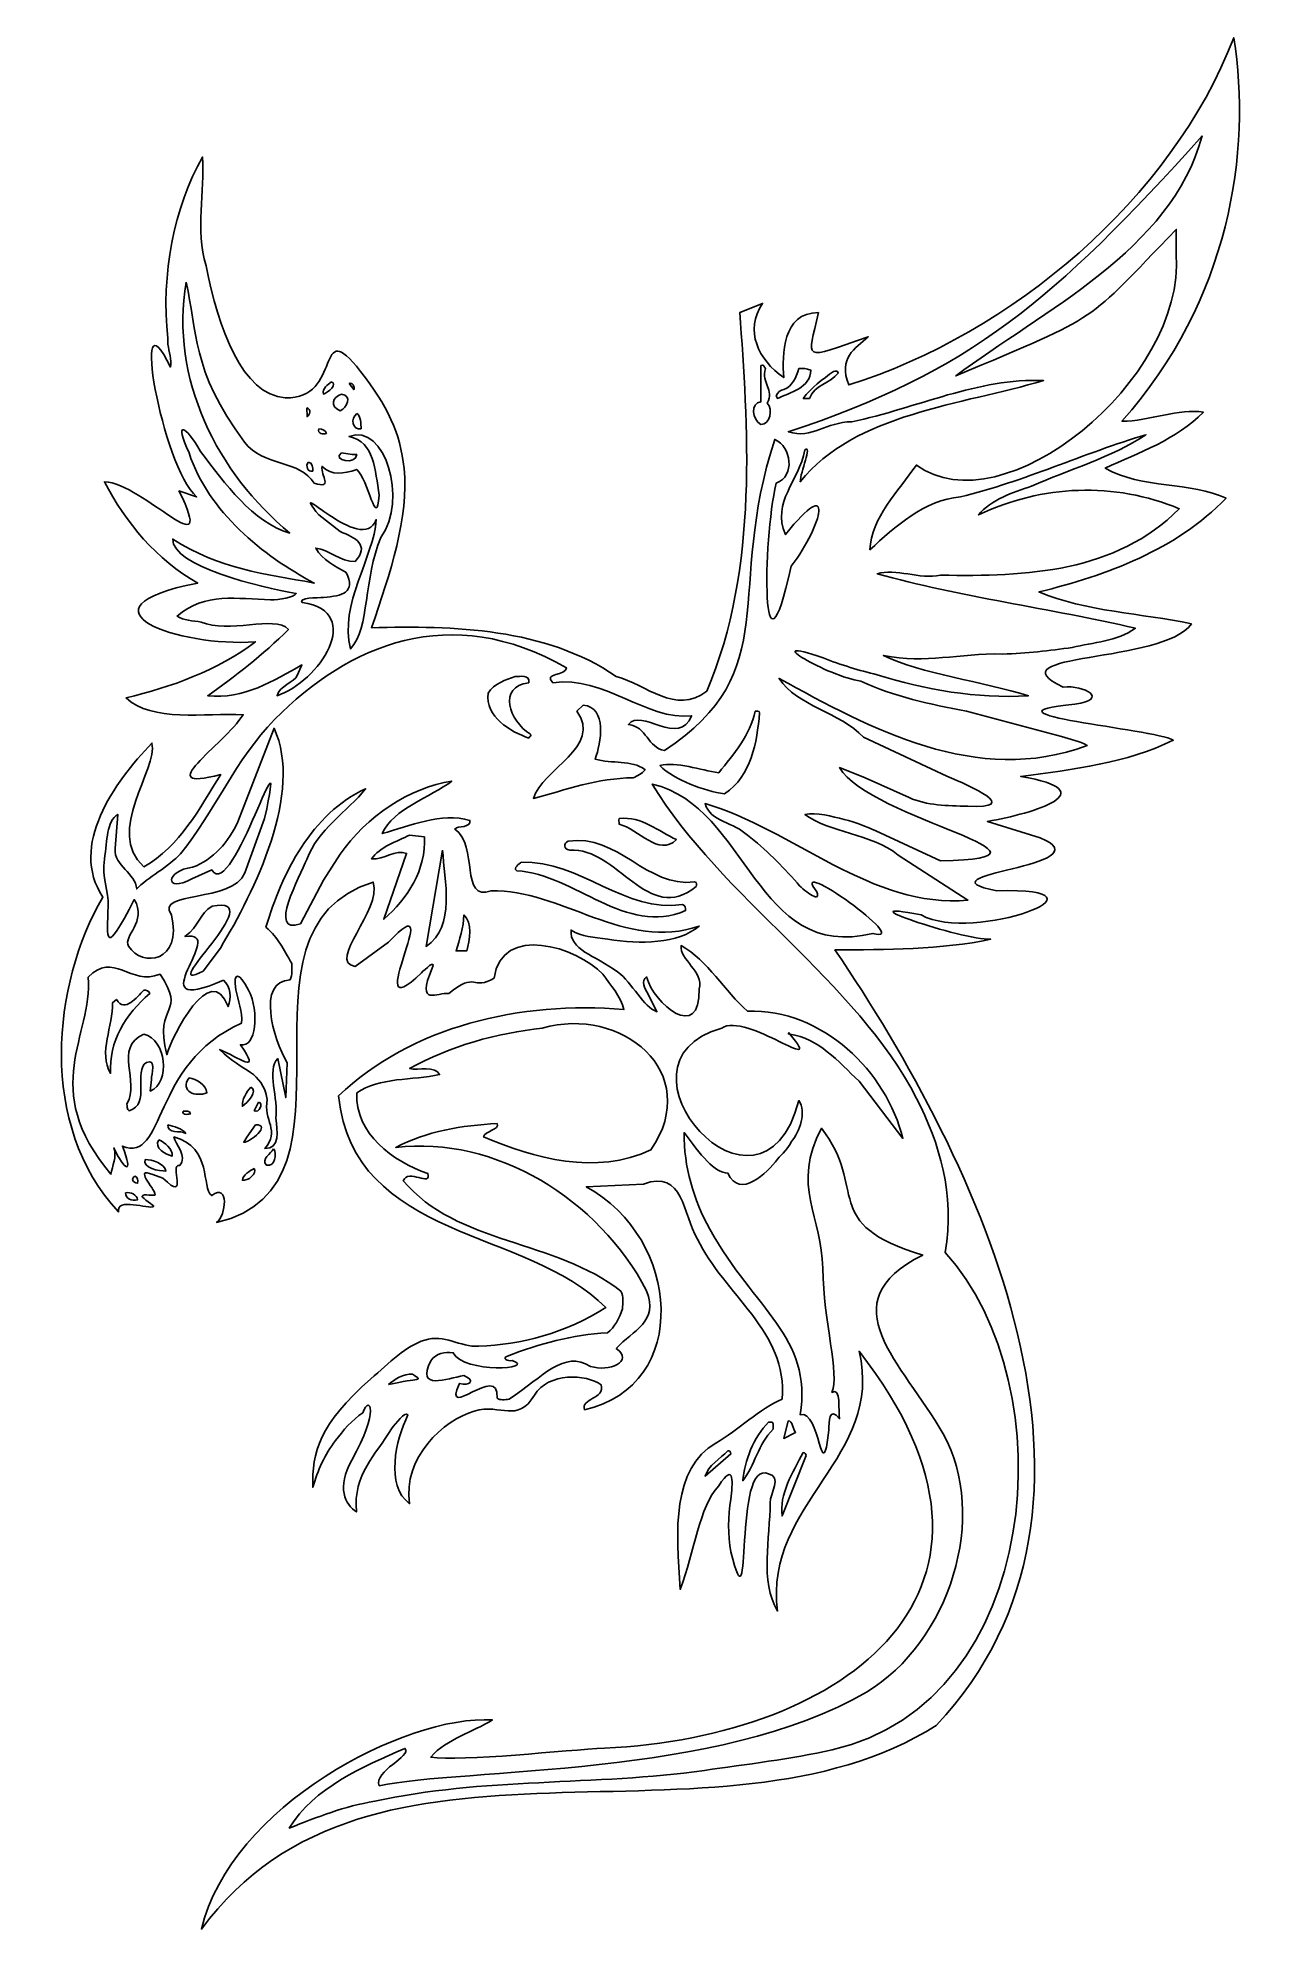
# Model space of a CAD drawing. Header units: centimetres. Extents: x -5.7 to 5.6, y -8.9 to 8.9.
import ezdxf

# ---------------------------------------------------------------- set-up
doc = ezdxf.new("R2010")
doc.units = ezdxf.units.CM
doc.header["$MEASUREMENT"] = 0
doc.layers.add('Ebene 1', color=7, linetype='Continuous')

msp = doc.modelspace()

# ---------------------------------------------------------------- linework, layer by layer
at = {"layer": 'Ebene 1'}
for points, knots in [([(-4.65313, -2.09352), (-4.69885, -2.124), (-5.01127, -2.00208), (-4.98333, -2.14432), (-4.98333, -2.14432), (-5.74025, -1.33152), (-5.60563, -0.00818), (-5.13065, 0.80715), (-5.13065, 0.80715), (-5.45069, 1.28721), (-5.02397, 1.88157), (-4.67091, 2.24987), (-4.67091, 2.24987), (-4.61249, 2.00857), (-5.11287, 1.41675), (-4.74711, 1.09163), (-4.74711, 1.09163), (-4.40929, 1.27959), (-4.22133, 1.64281), (-4.02575, 1.95523), (-4.02575, 1.95523), (-4.70139, 1.78251), (-3.99527, 2.22955), (-3.81493, 2.51657), (-3.81493, 2.51657), (-4.16799, 2.53181), (-4.67599, 2.44545), (-4.91221, 2.67405), (-4.91221, 2.67405), (-4.49311, 2.77565), (-4.05623, 2.92805), (-3.70063, 3.19983), (-3.70063, 3.19983), (-4.41437, 3.14649), (-5.45069, 3.51225), (-4.24165, 3.75101), (-4.24165, 3.75101), (-4.62011, 3.96437), (-4.92237, 4.31997), (-5.11541, 4.70097), (-5.11541, 4.70097), (-4.74965, 4.68573), (-4.04861, 3.86531), (-4.41691, 4.61461), (-4.41691, 4.61461), (-4.41691, 4.61461), (-4.25181, 4.55873), (-4.25181, 4.55873), (-4.25181, 4.55873), (-4.57693, 4.84321), (-4.87919, 6.55517), (-4.49565, 5.77539), (-4.49565, 5.77539), (-4.48549, 5.84651), (-4.51089, 5.91763), (-4.52105, 5.98875), (-4.52105, 5.98875), (-4.52105, 5.98875), (-4.52105, 6.04463), (-4.52105, 6.04463), (-4.52105, 6.04463), (-4.58709, 6.63899), (-4.46517, 7.27653), (-4.19593, 7.74389), (-4.19593, 7.74389), (-4.17561, 7.41877), (-4.26451, 7.06571), (-4.16291, 6.72535), (-4.16291, 6.72535), (-4.05369, 6.14115), (-3.81747, 5.50869), (-3.42123, 5.48837), (-3.42123, 5.48837), (-2.87767, 5.46043), (-3.14183, 6.28593), (-2.71511, 5.73475), (-2.71511, 5.73475), (-2.46365, 5.41217), (-2.34173, 5.16071), (-2.30617, 4.82543), (-2.30617, 4.82543), (-2.25791, 4.36823), (-2.43825, 3.84499), (-2.61097, 3.33191), (-2.61097, 3.33191), (-1.84643, 3.35223), (-0.98283, 3.33191), (-0.31735, 2.87471), (-0.31735, 2.87471), (-0.03287, 2.80105), (0.23382, 2.50895), (0.531, 2.73755), (0.531, 2.73755), (1.0263, 3.89325), (0.912, 5.26739), (0.84088, 6.28593), (0.84088, 6.28593), (0.84088, 6.28593), (1.05424, 6.37229), (1.05424, 6.37229), (1.05424, 6.37229), (0.88406, 6.11575), (1.01106, 5.84651), (1.25236, 5.67633), (1.25236, 5.67633), (1.23712, 5.88969), (1.23712, 6.28593), (1.57748, 6.28593), (1.57748, 6.28593), (1.47842, 5.83381), (1.4073, 5.83381), (2.04484, 6.05987), (2.04484, 6.05987), (1.91784, 5.94557), (1.7629, 5.86175), (1.86196, 5.60775), (1.86196, 5.60775), (3.3885, 6.08781), (4.88964, 7.34765), (5.4713, 8.86149), (5.4713, 8.86149), (5.64402, 7.79977), (5.43066, 6.39769), (4.42228, 5.26739), (4.42228, 5.26739), (4.67882, 5.26739), (4.96076, 5.39439), (5.18682, 5.35121), (5.18682, 5.35121), (4.93282, 5.09721), (4.57976, 4.97021), (4.26734, 4.82797), (4.26734, 4.82797), (4.6077, 4.62985), (5.07506, 4.70097), (5.40018, 4.54603), (5.40018, 4.54603), (4.93282, 4.06343), (4.28258, 3.82467), (3.64504, 3.66719), (3.64504, 3.66719), (4.08446, 3.48177), (4.6077, 3.46907), (5.07506, 3.36747), (5.07506, 3.36747), (4.80582, 2.99155), (3.19292, 3.10331), (3.8711, 2.77565), (3.8711, 2.77565), (4.06922, 2.79851), (4.31052, 2.65881), (3.98286, 2.61563), (3.98286, 2.61563), (2.97956, 2.52165), (4.722, 2.38703), (4.90488, 2.27781), (4.90488, 2.27781), (4.46546, 2.06191), (3.97016, 2.00349), (3.47486, 1.93745), (3.47486, 1.93745), (4.28258, 1.80029), (3.60186, 1.59201), (3.16244, 1.51581), (3.16244, 1.51581), (3.16244, 1.51581), (3.65774, 1.36341), (3.65774, 1.36341), (3.65774, 1.36341), (4.29528, 1.09163), (2.45378, 1.02305), (3.2488, 0.86557), (3.2488, 0.86557), (4.45276, 0.90113), (3.03544, 0.37027), (2.54014, 0.63951), (2.54014, 0.63951), (1.7629, 0.79445), (2.92368, 0.40583), (3.19292, 0.41091), (3.19292, 0.41091), (2.73826, 0.31439), (2.19978, 0.31439), (1.73242, 0.31185), (1.73242, 0.31185), (3.07862, -1.6668), (4.63564, -4.88498), (2.68238, -6.95762), (2.68238, -6.95762), (0.61482, -8.26318), (-2.62367, -6.70616), (-4.20609, -8.8677), (-4.20609, -8.8677), (-3.93431, -7.71708), (-2.29855, -6.85602), (-1.47813, -6.90682), (-1.47813, -6.90682), (-1.66101, -7.02112), (-1.90231, -7.07954), (-2.05725, -7.2548), (-2.05725, -7.2548), (-1.77277, -7.30052), (-0.76693, -7.18622), (-0.42911, -7.17098), (-0.42911, -7.17098), (1.82386, -7.06684), (3.71108, -5.69016), (1.95848, -3.44988), (1.95848, -3.44988), (2.19978, -4.44556), (1.06694, -4.8672), (1.19394, -5.88574), (1.19394, -5.88574), (1.0263, -5.60634), (1.12536, -5.20248), (1.12536, -4.86974), (1.12536, -4.86974), (1.12536, -4.78592), (1.23712, -4.62082), (1.11012, -4.6005), (1.11012, -4.6005), (0.7723, -4.44302), (0.96788, -6.16768), (0.75706, -5.32948), (0.75706, -5.32948), (0.72912, -5.172), (0.72912, -4.99674), (0.75706, -4.83672), (0.75706, -4.83672), (0.7723, -4.69956), (0.7977, -4.47096), (0.64276, -4.71226), (0.64276, -4.71226), (0.45734, -4.90784), (0.41924, -5.32948), (0.28208, -5.68254), (0.28208, -5.68254), (0.24144, -5.12882), (0.20334, -4.55224), (0.61736, -4.31094), (0.61736, -4.31094), (0.82056, -4.19156), (1.03138, -3.98836), (1.23712, -3.89946), (1.23712, -3.89946), (1.29554, -3.267), (0.68594, -2.9114), (0.44464, -2.39832), (0.44464, -2.39832), (0.3024, -2.16718), (0.31764, -1.743), (-0.06335, -1.8827), (-0.06335, -1.8827), (-0.06335, -1.8827), (-0.59929, -1.9081), (-0.59929, -1.9081), (-0.59929, -1.9081), (0.2897, -2.3907), (0.38876, -3.775), (-0.61453, -3.99852), (-0.61453, -3.99852), (-0.65517, -3.89184), (-0.41641, -3.89692), (-0.45959, -3.76484), (-0.45959, -3.76484), (-0.59929, -3.6607), (-0.95489, -3.648), (-1.08443, -3.86136), (-1.08443, -3.86136), (-1.24699, -4.1306), (-1.39431, -3.93756), (-1.64831, -4.01122), (-1.64831, -4.01122), (-1.93533, -4.09504), (-2.32141, -4.44556), (-2.25537, -4.8799), (-2.25537, -4.8799), (-2.48397, -4.70718), (-2.38491, -4.283), (-2.27061, -4.04678), (-2.27061, -4.04678), (-2.29855, -4.00868), (-2.38491, -4.1306), (-2.42555, -4.17632), (-2.42555, -4.17632), (-2.57287, -4.42778), (-2.78623, -4.6005), (-2.75321, -4.9561), (-2.75321, -4.9561), (-2.85735, -4.88752), (-2.94371, -4.73004), (-2.79639, -4.47096), (-2.79639, -4.47096), (-2.53731, -4.01122), (-2.62621, -3.84866), (-2.69479, -4.02646), (-2.69479, -4.02646), (-2.79385, -4.0925), (-2.88021, -4.19664), (-2.94879, -4.28554), (-2.94879, -4.28554), (-3.04785, -4.41762), (-3.11897, -4.57002), (-3.16215, -4.72496), (-3.16215, -4.72496), (-3.16977, -4.3973), (-3.10373, -4.13568), (-2.61859, -3.70896), (-2.61859, -3.70896), (-2.44587, -3.55656), (-2.28331, -3.39908), (-2.11313, -3.34574), (-2.11313, -3.34574), (-1.93025, -3.28732), (-1.78293, -3.41178), (-1.60513, -3.40416), (-1.60513, -3.40416), (-1.21143, -3.38892), (-0.78979, -3.2797), (-0.41641, -3.04094), (-0.41641, -3.04094), (-1.15047, -2.29164), (-2.77861, -2.4161), (-2.92085, -1.0572), (-2.92085, -1.0572), (-2.24267, -0.40442), (-1.20889, -0.16312), (-0.24623, -0.24694), (-0.24623, -0.24694), (-0.27417, -0.12502), (-0.37323, -0.0158), (-0.44435, 0.08325), (-0.44435, 0.08325), (-0.68565, 0.34233), (-1.39177, 0.55823), (-1.46289, 0.04769), (-1.46289, 0.04769), (-1.66101, -0.07676), (-1.63307, 0.11881), (-1.88707, -0.09708), (-1.88707, -0.09708), (-1.98867, -0.08184), (-2.19949, -0.22916), (-2.04455, 0.13913), (-2.04455, 0.13913), (-2.00137, 0.23057), (-2.11567, 0.12897), (-2.14361, 0.09595), (-2.14361, 0.09595), (-2.75067, -0.4857), (-1.87437, 0.99765), (-2.45349, 0.38297), (-2.45349, 0.38297), (-2.45349, 0.38297), (-2.76591, 0.15691), (-2.76591, 0.15691), (-2.76591, 0.15691), (-3.03515, 0.20517), (-2.51191, 0.68015), (-2.59573, 0.94685), (-2.59573, 0.94685), (-4.04607, 0.49981), (-2.56779, -1.8954), (-4.06385, -2.24338), (-4.06385, -2.24338), (-3.97495, -2.18242), (-3.94447, -1.86492), (-4.10957, -1.99192), (-4.10957, -1.99192), (-4.21117, -1.91572), (-4.09941, -1.54234), (-4.46517, -1.44074), (-4.46517, -1.44074), (-4.44993, -1.50678), (-4.33563, -1.62616), (-4.40929, -1.70998), (-4.40929, -1.70998), (-4.51851, -1.68204), (-4.31531, -2.07574), (-4.56677, -1.82682), (-4.56677, -1.82682), (-4.56677, -1.82682), (-4.66329, -1.7938), (-4.66329, -1.7938), (-4.66329, -1.7938), (-4.84617, -1.7176), (-4.64805, -1.91826), (-4.64043, -1.9843), (-4.64043, -1.9843), (-4.64043, -1.99954), (-4.75727, -1.96906), (-4.76235, -1.997), (-4.76235, -1.997), (-4.76235, -2.01224), (-4.64805, -2.08844), (-4.65313, -2.09352)], [0, 0, 0, 0, 0.01010101, 0.01010101, 0.01010101, 0.01010101, 0.02020202, 0.02020202, 0.02020202, 0.02020202, 0.03030303, 0.03030303, 0.03030303, 0.03030303, 0.04040404, 0.04040404, 0.04040404, 0.04040404, 0.05050505, 0.05050505, 0.05050505, 0.05050505, 0.06060606, 0.06060606, 0.06060606, 0.06060606, 0.07070707, 0.07070707, 0.07070707, 0.07070707, 0.08080808, 0.08080808, 0.08080808, 0.08080808, 0.09090909, 0.09090909, 0.09090909, 0.09090909, 0.1010101, 0.1010101, 0.1010101, 0.1010101, 0.11111111, 0.11111111, 0.11111111, 0.11111111, 0.12121212, 0.12121212, 0.12121212, 0.12121212, 0.13131313, 0.13131313, 0.13131313, 0.13131313, 0.14141414, 0.14141414, 0.14141414, 0.14141414, 0.15151515, 0.15151515, 0.15151515, 0.15151515, 0.16161616, 0.16161616, 0.16161616, 0.16161616, 0.17171717, 0.17171717, 0.17171717, 0.17171717, 0.18181818, 0.18181818, 0.18181818, 0.18181818, 0.19191919, 0.19191919, 0.19191919, 0.19191919, 0.2020202, 0.2020202, 0.2020202, 0.2020202, 0.21212121, 0.21212121, 0.21212121, 0.21212121, 0.22222222, 0.22222222, 0.22222222, 0.22222222, 0.23232323, 0.23232323, 0.23232323, 0.23232323, 0.24242424, 0.24242424, 0.24242424, 0.24242424, 0.25252525, 0.25252525, 0.25252525, 0.25252525, 0.26262626, 0.26262626, 0.26262626, 0.26262626, 0.27272727, 0.27272727, 0.27272727, 0.27272727, 0.28282828, 0.28282828, 0.28282828, 0.28282828, 0.29292929, 0.29292929, 0.29292929, 0.29292929, 0.3030303, 0.3030303, 0.3030303, 0.3030303, 0.31313131, 0.31313131, 0.31313131, 0.31313131, 0.32323232, 0.32323232, 0.32323232, 0.32323232, 0.33333333, 0.33333333, 0.33333333, 0.33333333, 0.34343434, 0.34343434, 0.34343434, 0.34343434, 0.35353535, 0.35353535, 0.35353535, 0.35353535, 0.36363636, 0.36363636, 0.36363636, 0.36363636, 0.37373737, 0.37373737, 0.37373737, 0.37373737, 0.38383838, 0.38383838, 0.38383838, 0.38383838, 0.39393939, 0.39393939, 0.39393939, 0.39393939, 0.4040404, 0.4040404, 0.4040404, 0.4040404, 0.41414141, 0.41414141, 0.41414141, 0.41414141, 0.42424242, 0.42424242, 0.42424242, 0.42424242, 0.43434343, 0.43434343, 0.43434343, 0.43434343, 0.44444444, 0.44444444, 0.44444444, 0.44444444, 0.45454545, 0.45454545, 0.45454545, 0.45454545, 0.46464646, 0.46464646, 0.46464646, 0.46464646, 0.47474747, 0.47474747, 0.47474747, 0.47474747, 0.48484848, 0.48484848, 0.48484848, 0.48484848, 0.49494949, 0.49494949, 0.49494949, 0.49494949, 0.50505051, 0.50505051, 0.50505051, 0.50505051, 0.51515152, 0.51515152, 0.51515152, 0.51515152, 0.52525253, 0.52525253, 0.52525253, 0.52525253, 0.53535354, 0.53535354, 0.53535354, 0.53535354, 0.54545455, 0.54545455, 0.54545455, 0.54545455, 0.55555556, 0.55555556, 0.55555556, 0.55555556, 0.56565657, 0.56565657, 0.56565657, 0.56565657, 0.57575758, 0.57575758, 0.57575758, 0.57575758, 0.58585859, 0.58585859, 0.58585859, 0.58585859, 0.5959596, 0.5959596, 0.5959596, 0.5959596, 0.60606061, 0.60606061, 0.60606061, 0.60606061, 0.61616162, 0.61616162, 0.61616162, 0.61616162, 0.62626263, 0.62626263, 0.62626263, 0.62626263, 0.63636364, 0.63636364, 0.63636364, 0.63636364, 0.64646465, 0.64646465, 0.64646465, 0.64646465, 0.65656566, 0.65656566, 0.65656566, 0.65656566, 0.66666667, 0.66666667, 0.66666667, 0.66666667, 0.67676768, 0.67676768, 0.67676768, 0.67676768, 0.68686869, 0.68686869, 0.68686869, 0.68686869, 0.6969697, 0.6969697, 0.6969697, 0.6969697, 0.70707071, 0.70707071, 0.70707071, 0.70707071, 0.71717172, 0.71717172, 0.71717172, 0.71717172, 0.72727273, 0.72727273, 0.72727273, 0.72727273, 0.73737374, 0.73737374, 0.73737374, 0.73737374, 0.74747475, 0.74747475, 0.74747475, 0.74747475, 0.75757576, 0.75757576, 0.75757576, 0.75757576, 0.76767677, 0.76767677, 0.76767677, 0.76767677, 0.77777778, 0.77777778, 0.77777778, 0.77777778, 0.78787879, 0.78787879, 0.78787879, 0.78787879, 0.7979798, 0.7979798, 0.7979798, 0.7979798, 0.80808081, 0.80808081, 0.80808081, 0.80808081, 0.81818182, 0.81818182, 0.81818182, 0.81818182, 0.82828283, 0.82828283, 0.82828283, 0.82828283, 0.83838384, 0.83838384, 0.83838384, 0.83838384, 0.84848485, 0.84848485, 0.84848485, 0.84848485, 0.85858586, 0.85858586, 0.85858586, 0.85858586, 0.86868687, 0.86868687, 0.86868687, 0.86868687, 0.87878788, 0.87878788, 0.87878788, 0.87878788, 0.88888889, 0.88888889, 0.88888889, 0.88888889, 0.8989899, 0.8989899, 0.8989899, 0.8989899, 0.90909091, 0.90909091, 0.90909091, 0.90909091, 0.91919192, 0.91919192, 0.91919192, 0.91919192, 0.92929293, 0.92929293, 0.92929293, 0.92929293, 0.93939394, 0.93939394, 0.93939394, 0.93939394, 0.94949495, 0.94949495, 0.94949495, 0.94949495, 0.95959596, 0.95959596, 0.95959596, 0.95959596, 0.96969697, 0.96969697, 0.96969697, 0.96969697, 0.97979798, 0.97979798, 0.97979798, 0.97979798, 0.98989899, 0.98989899, 0.98989899, 0.98989899, 1, 1, 1, 1]), ([(-1.26477, 2.87471), (-1.22413, 2.87217), (-1.12253, 2.89757), (-1.13777, 2.81629), (-1.13777, 2.81629), (-1.43495, 2.78073), (-1.32065, 2.45561), (-1.12253, 2.33369), (-1.12253, 2.33369), (-1.10983, 2.31845), (-1.13777, 2.30575), (-1.13777, 2.29813), (-1.13777, 2.29813), (-1.30795, 2.35655), (-1.54925, 2.49625), (-1.51877, 2.71977), (-1.51877, 2.71977), (-1.46289, 2.80613), (-1.35113, 2.84677), (-1.26477, 2.87471)], [0, 0, 0, 0, 0.2, 0.2, 0.2, 0.2, 0.4, 0.4, 0.4, 0.4, 0.6, 0.6, 0.6, 0.6, 0.8, 0.8, 0.8, 0.8, 1, 1, 1, 1]), ([(-0.62723, 2.60547), (-0.40117, 2.58769), (-0.45959, 2.24987), (-0.51547, 2.10001), (-0.51547, 2.10001), (-0.35799, 2.05429), (-0.17511, 2.09747), (-0.04811, 2.00095), (-0.04811, 2.00095), (-0.07605, 1.96285), (-0.11923, 1.94507), (-0.15987, 1.92475), (-0.15987, 1.92475), (-0.48499, 1.92475), (-0.79741, 1.81045), (-1.09459, 1.73171), (-1.09459, 1.73171), (-1.01077, 2.00603), (-0.44435, 2.21685), (-0.68565, 2.54959), (-0.68565, 2.54959), (-0.68565, 2.54959), (-0.62723, 2.60547), (-0.62723, 2.60547)], [0, 0, 0, 0, 0.16666667, 0.16666667, 0.16666667, 0.16666667, 0.33333333, 0.33333333, 0.33333333, 0.33333333, 0.5, 0.5, 0.5, 0.5, 0.66666667, 0.66666667, 0.66666667, 0.66666667, 0.83333333, 0.83333333, 0.83333333, 0.83333333, 1, 1, 1, 1]), ([(0.98312, 2.54959), (0.99836, 2.54705), (1.0263, 2.55721), (1.0263, 2.53435), (1.0263, 2.53435), (0.99836, 2.24987), (0.95518, 1.95015), (0.69864, 1.77489), (0.69864, 1.77489), (0.50306, 1.80283), (0.23382, 1.89935), (0.09158, 2.03905), (0.09158, 2.03905), (0.24652, 2.07969), (0.47258, 1.99587), (0.64276, 1.97301), (0.64276, 1.97301), (0.785, 2.14573), (0.93994, 2.32607), (0.98312, 2.54959)], [0, 0, 0, 0, 0.2, 0.2, 0.2, 0.2, 0.4, 0.4, 0.4, 0.4, 0.6, 0.6, 0.6, 0.6, 0.8, 0.8, 0.8, 0.8, 1, 1, 1, 1]), ([(-0.28941, 1.54375), (-0.07605, 1.56661), (0.07634, 1.42183), (0.24652, 1.34563), (0.24652, 1.34563), (0.07634, 1.18053), (-0.10399, 1.44469), (-0.28941, 1.49041), (-0.28941, 1.49041), (-0.28941, 1.51327), (-0.30211, 1.52343), (-0.28941, 1.54375)], [0, 0, 0, 0, 0.33333333, 0.33333333, 0.33333333, 0.33333333, 0.66666667, 0.66666667, 0.66666667, 0.66666667, 1, 1, 1, 1]), ([(-0.76947, 1.33039), (-0.30211, 1.40405), (-0.03287, 0.89097), (0.4167, 0.94939), (0.4167, 0.94939), (0.44464, 0.94685), (0.43194, 0.91891), (0.43194, 0.90621), (0.43194, 0.90621), (-0.02017, 0.53537), (-0.30211, 1.27705), (-0.75423, 1.24657), (-0.75423, 1.24657), (-0.81265, 1.25419), (-0.81265, 1.31261), (-0.76947, 1.33039)], [0, 0, 0, 0, 0.25, 0.25, 0.25, 0.25, 0.5, 0.5, 0.5, 0.5, 0.75, 0.75, 0.75, 0.75, 1, 1, 1, 1]), ([(-1.20889, 1.13481), (-0.65517, 1.15259), (-0.23099, 0.65221), (0.3024, 0.73603), (0.3024, 0.73603), (0.33288, 0.73349), (0.33288, 0.70301), (0.33288, 0.68015), (0.33288, 0.68015), (-0.23099, 0.43631), (-0.69835, 1.01797), (-1.24953, 1.05353), (-1.24953, 1.05353), (-1.29271, 1.08401), (-1.22413, 1.11449), (-1.20889, 1.13481)], [0, 0, 0, 0, 0.25, 0.25, 0.25, 0.25, 0.5, 0.5, 0.5, 0.5, 0.75, 0.75, 0.75, 0.75, 1, 1, 1, 1]), ([(-4.74711, -0.0666), (-4.72425, -0.06406), (-4.69631, -0.06914), (-4.69123, -0.09708), (-4.69123, -0.09708), (-4.91729, -0.28758), (-5.07477, -0.5492), (-5.05953, -0.84638), (-5.05953, -0.84638), (-5.17383, -0.64826), (-5.03413, -0.40188), (-5.03921, -0.18344), (-5.03921, -0.18344), (-5.03921, -0.18344), (-5.00365, -0.15296), (-5.00365, -0.15296), (-5.00365, -0.15296), (-4.92237, -0.2825), (-4.81315, -0.1301), (-4.74711, -0.0666)], [0, 0, 0, 0, 0.2, 0.2, 0.2, 0.2, 0.4, 0.4, 0.4, 0.4, 0.6, 0.6, 0.6, 0.6, 0.8, 0.8, 0.8, 0.8, 1, 1, 1, 1]), ([(-4.74711, -0.47808), (-4.53375, -0.52634), (-4.49565, -0.9302), (-4.68615, -1.01148), (-4.68615, -1.01148), (-4.68615, -1.01148), (-4.67599, -0.90226), (-4.67599, -0.90226), (-4.67599, -0.90226), (-4.67599, -0.854), (-4.62519, -0.70414), (-4.72171, -0.74224), (-4.72171, -0.74224), (-4.84871, -0.82352), (-4.67853, -1.13594), (-4.88427, -1.1969), (-4.88427, -1.1969), (-4.90967, -1.18166), (-4.90205, -1.15372), (-4.90459, -1.13086), (-4.90459, -1.13086), (-4.78013, -0.92004), (-5.03413, -0.60762), (-4.74711, -0.47808)], [0, 0, 0, 0, 0.16666667, 0.16666667, 0.16666667, 0.16666667, 0.33333333, 0.33333333, 0.33333333, 0.33333333, 0.5, 0.5, 0.5, 0.5, 0.66666667, 0.66666667, 0.66666667, 0.66666667, 0.83333333, 0.83333333, 0.83333333, 0.83333333, 1, 1, 1, 1])]:
    msp.add_open_spline(points, degree=3, knots=knots, dxfattribs=at)
at = {"layer": 'Ebene 1', "color": 7}
for points, knots in [([(1.30824, -0.47808), (1.57748, -0.51618), (1.7629, -0.73208), (1.95848, -0.92004), (1.95848, -0.92004), (1.95848, -0.92004), (2.36996, -1.45598), (2.36996, -1.45598), (2.36996, -1.45598), (2.21502, -0.83114), (1.62066, -0.23932), (0.912, -0.26218), (0.912, -0.26218), (0.69864, -0.07676), (0.5437, 0.21279), (0.2897, 0.35249), (0.2897, 0.35249), (0.277, 0.21787), (0.50306, 0.11119), (0.45988, -0.0539), (0.45988, -0.0539), (0.47258, -0.55936), (0.03316, -0.19614), (-0.03287, 0.05785), (-0.03287, 0.05785), (-0.09129, 0.02483), (-0.04811, -0.05644), (-0.02017, -0.09708), (-0.02017, -0.09708), (-0.02017, -0.09708), (0.06364, -0.26726), (0.06364, -0.26726), (0.06364, -0.26726), (-0.06589, -0.22662), (-0.16495, 0.00451), (-0.30465, 0.10611), (-0.30465, 0.10611), (-0.52309, 0.26359), (-0.75677, 0.31439), (-0.74153, 0.49727), (-0.74153, 0.49727), (-0.63485, 0.43123), (-0.53325, 0.43631), (-0.39609, 0.41091), (-0.39609, 0.41091), (-0.09637, 0.36265), (0.2643, 0.36773), (0.45988, 0.53537), (0.45988, 0.53537), (-0.23099, 0.29153), (-0.84059, 0.88589), (-1.49083, 0.86557), (-1.49083, 0.86557), (-1.78801, 0.76143), (-1.60513, 1.28975), (-1.83119, 1.44469), (-1.83119, 1.44469), (-1.80325, 1.47771), (-1.67625, 1.45231), (-1.68895, 1.52597), (-1.68895, 1.52597), (-1.95819, 1.60217), (-2.25537, 1.47517), (-2.51191, 1.40151), (-2.51191, 1.40151), (-2.41031, 1.63773), (-2.05725, 1.74187), (-1.85913, 1.89427), (-1.85913, 1.89427), (-2.24267, 1.84093), (-2.66685, 1.55645), (-2.90561, 1.20847), (-2.90561, 1.20847), (-2.90561, 1.20847), (-3.06309, 0.96463), (-3.06309, 0.96463), (-3.06309, 0.96463), (-3.06309, 0.96463), (-3.27899, 0.55569), (-3.27899, 0.55569), (-3.27899, 0.55569), (-3.59141, 0.44647), (-3.28153, 1.00527), (-3.21803, 1.16021), (-3.21803, 1.16021), (-3.11897, 1.43707), (-2.83703, 1.60979), (-2.66685, 1.82315), (-2.66685, 1.82315), (-3.17485, 1.58947), (-3.45171, 1.02813), (-3.60157, 0.52521), (-3.60157, 0.52521), (-3.48219, 0.41853), (-3.43901, 0.32201), (-3.36027, 0.18485), (-3.36027, 0.18485), (-3.36281, 0.13151), (-3.34757, 0.07817), (-3.37551, 0.03245), (-3.37551, 0.03245), (-3.69047, 0.01467), (-3.53553, -0.51618), (-3.40345, -0.74732), (-3.40345, -0.74732), (-3.40345, -0.74732), (-3.41615, -1.07244), (-3.41615, -1.07244), (-3.41615, -1.07244), (-3.41615, -1.07244), (-3.48981, -0.70668), (-3.48981, -0.70668), (-3.48981, -0.70668), (-3.59903, -0.81082), (-3.47965, -1.09022), (-3.51013, -1.26548), (-3.51013, -1.26548), (-3.49489, -1.38232), (-3.46695, -1.55758), (-3.61173, -1.54996), (-3.61173, -1.54996), (-3.46441, -1.38486), (-3.62951, -1.2858), (-3.58887, -1.09022), (-3.58887, -1.09022), (-3.63967, -0.8159), (-3.81239, -0.84384), (-4.03591, -0.62286), (-4.03591, -0.62286), (-3.86065, -0.69144), (-3.63459, -0.87178), (-3.84033, -0.57714), (-3.84033, -0.57714), (-3.69301, -0.61016), (-3.66253, -0.26726), (-3.76413, -0.06406), (-3.76413, -0.06406), (-3.85049, 0.09849), (-3.91399, 0.12135), (-3.88351, -0.06152), (-3.88351, -0.06152), (-3.86573, -0.16312), (-3.82001, -0.26726), (-3.83017, -0.37394), (-3.83017, -0.37394), (-4.68615, -0.75748), (-4.53629, -1.6922), (-4.94777, -1.5271), (-4.94777, -1.5271), (-4.83347, -1.81158), (-4.93507, -1.75316), (-5.02651, -1.54234), (-5.02651, -1.54234), (-4.99857, -1.62616), (-5.04175, -1.71506), (-5.05445, -1.79126), (-5.05445, -1.79126), (-5.73771, -0.981), (-5.22209, -0.49586), (-5.26781, 0.05531), (-5.26781, 0.05531), (-5.03667, 0.30423), (-4.86903, -0.0285), (-4.59471, 0.08325), (-4.59471, 0.08325), (-4.33817, -0.29774), (-4.65567, -0.17328), (-4.53121, -0.67112), (-4.53121, -0.67112), (-4.48041, -0.49586), (-4.11973, 0.22295), (-3.95717, -0.219), (-3.95717, -0.219), (-3.92161, -0.14026), (-3.93177, -0.03104), (-4.00035, 0.02737), (-4.00035, 0.02737), (-4.84109, -0.33584), (-3.93431, 0.51505), (-4.36103, 0.43631), (-4.36103, 0.43631), (-4.22387, 0.53537), (-4.22387, 0.65729), (-4.10703, 0.72079), (-4.10703, 0.72079), (-3.53553, 0.84017), (-4.65567, -0.12248), (-4.19085, 0.11119), (-4.19085, 0.11119), (-4.19085, 0.11119), (-4.02829, 0.32963), (-4.02829, 0.32963), (-4.02829, 0.32963), (-3.71079, 0.85541), (-3.24851, 1.79013), (-3.52537, 2.38957), (-3.52537, 2.38957), (-3.52537, 2.38957), (-3.86573, 1.51327), (-3.86573, 1.51327), (-3.86573, 1.51327), (-3.94955, 1.32785), (-4.09433, 1.15767), (-4.28991, 1.08655), (-4.28991, 1.08655), (-4.54391, 1.05861), (-4.55915, 0.83763), (-4.29499, 0.97733), (-4.29499, 0.97733), (-4.29499, 0.97733), (-4.10957, 1.06115), (-4.10957, 1.06115), (-4.10957, 1.06115), (-3.91399, 0.74619), (-3.38313, 2.60547), (-3.61427, 1.54375), (-3.61427, 1.54375), (-3.61427, 1.54375), (-3.79969, 1.03321), (-3.79969, 1.03321), (-3.79969, 1.03321), (-3.91399, 0.75127), (-4.64551, 0.86811), (-4.48803, 0.64205), (-4.48803, 0.64205), (-4.38135, 0.19755), (-4.76235, 0.14167), (-4.88935, 0.34741), (-4.88935, 0.34741), (-4.94523, 0.44139), (-4.71155, 0.57601), (-4.83601, 0.78429), (-4.83601, 0.78429), (-5.11795, 0.23311), (-5.09509, 0.41091), (-5.07985, 0.72079), (-5.07985, 0.72079), (-5.07477, 0.86303), (-5.14335, 0.99257), (-5.11541, 1.16275), (-5.11541, 1.16275), (-5.08747, 1.34563), (-5.09763, 1.51327), (-4.99095, 1.58185), (-4.99095, 1.58185), (-4.99095, 1.58185), (-5.01635, 1.26181), (-5.01635, 1.26181), (-5.01635, 1.26181), (-5.02651, 1.09671), (-4.82331, 1.03321), (-4.81315, 0.88335), (-4.81315, 0.88335), (-4.72171, 0.98495), (-4.50073, 1.09671), (-4.40421, 1.21355), (-4.40421, 1.21355), (-4.07909, 1.60725), (-3.89113, 2.09493), (-3.51775, 2.47339), (-3.51775, 2.47339), (-2.82941, 3.17189), (-1.87437, 3.58337), (-0.78471, 2.95599), (-0.78471, 2.95599), (-0.78471, 2.88233), (-1.01077, 2.91027), (-0.91171, 2.81629), (-0.91171, 2.81629), (-0.42911, 2.88487), (-0.03287, 2.45815), (0.38876, 2.50641), (0.38876, 2.50641), (0.277, 2.20669), (-0.09129, 2.58515), (-0.20305, 2.42513), (-0.20305, 2.42513), (-0.03287, 2.40735), (-0.02017, 2.20415), (0.13476, 2.18129), (0.13476, 2.18129), (1.2676, 2.92551), (0.69864, 3.66719), (1.16854, 5.09721), (1.16854, 5.09721), (1.32348, 5.02609), (1.36412, 4.75685), (1.18124, 4.68573), (1.18124, 4.68573), (1.05424, 4.13455), (1.039, 2.64611), (1.32348, 3.90849), (1.32348, 3.90849), (1.62066, 4.30473), (1.73242, 4.78479), (1.2676, 4.20567), (1.2676, 4.20567), (1.13806, 4.51555), (1.3946, 4.70097), (1.45048, 4.99815), (1.45048, 4.99815), (1.5216, 5.05403), (1.4073, 4.78479), (1.4073, 4.70097), (1.4073, 4.70097), (1.91784, 5.33851), (2.92368, 5.42233), (3.68822, 5.64839), (3.68822, 5.64839), (3.07862, 5.67633), (2.4995, 5.38931), (1.8899, 5.26231), (1.8899, 5.26231), (1.6486, 5.26231), (1.5216, 5.09721), (1.29554, 5.16833), (1.29554, 5.16833), (3.0075, 5.73475), (3.78728, 6.40023), (5.17412, 7.94201), (5.17412, 7.94201), (4.88964, 6.86759), (3.67298, 6.30117), (2.86526, 5.69157), (2.86526, 5.69157), (4.2648, 6.28339), (4.0616, 6.16909), (4.93282, 7.06571), (4.93282, 7.06571), (4.93282, 7.06571), (4.93282, 6.83711), (4.93282, 6.83711), (4.93282, 6.83711), (5.01664, 5.64839), (3.30468, 4.26155), (2.49696, 4.85591), (2.49696, 4.85591), (2.32678, 4.61461), (2.07278, 4.36061), (2.06008, 4.06343), (2.06008, 4.06343), (2.29884, 4.27679), (2.56808, 4.53079), (2.90844, 4.55873), (2.90844, 4.55873), (3.5028, 4.70097), (4.06922, 4.97021), (4.64834, 5.14039), (4.64834, 5.14039), (4.32322, 4.92703), (3.92698, 4.81527), (3.57392, 4.65779), (3.57392, 4.65779), (3.40374, 4.60191), (3.19292, 4.53079), (3.07862, 4.38855), (3.07862, 4.38855), (3.67298, 4.67303), (4.3537, 4.70097), (4.96076, 4.44697), (4.96076, 4.44697), (4.3664, 3.85007), (3.53074, 3.80943), (2.72302, 3.82467), (2.72302, 3.82467), (2.52744, 3.78149), (2.29884, 3.89325), (2.12866, 3.83737), (2.12866, 3.83737), (2.8932, 3.62401), (3.7568, 3.51225), (4.54928, 3.32683), (4.54928, 3.32683), (4.3791, 3.19983), (4.15304, 3.19729), (3.95746, 3.14649), (3.95746, 3.14649), (3.7441, 3.11855), (3.53074, 3.09061), (3.30468, 3.08553), (3.30468, 3.08553), (2.8805, 3.09315), (2.59602, 2.99155), (2.18708, 3.07283), (2.18708, 3.07283), (2.54014, 2.90011), (3.1218, 2.82645), (3.54598, 2.69437), (3.54598, 2.69437), (3.05068, 2.66389), (2.58332, 2.75279), (2.12866, 2.88995), (2.12866, 2.88995), (1.95848, 2.93313), (1.79084, 2.98139), (1.62066, 3.04997), (1.62066, 3.04997), (0.98312, 3.27095), (1.67654, 2.87217), (1.97372, 2.83153), (1.97372, 2.83153), (2.28614, 2.68675), (2.62396, 2.61309), (2.96432, 2.54959), (2.96432, 2.54959), (2.96432, 2.54959), (3.85586, 2.31337), (3.85586, 2.31337), (3.85586, 2.31337), (3.94222, 2.28543), (4.02604, 2.27019), (4.09716, 2.22701), (4.09716, 2.22701), (3.06338, 1.84093), (2.06008, 2.38703), (1.20918, 2.85693), (1.20918, 2.85693), (1.37936, 2.59531), (1.7756, 2.54197), (2.00166, 2.30575), (2.00166, 2.30575), (2.00166, 2.30575), (2.78144, 1.93999), (2.78144, 1.93999), (2.78144, 1.93999), (3.0075, 1.84601), (3.48756, 1.63519), (2.97956, 1.65805), (2.97956, 1.65805), (2.78144, 1.66313), (2.59602, 1.66567), (2.42838, 1.73933), (2.42838, 1.73933), (2.42838, 1.73933), (2.0169, 1.92475), (2.0169, 1.92475), (2.0169, 1.92475), (2.0169, 1.92475), (1.7756, 2.02127), (1.7756, 2.02127), (1.7756, 2.02127), (2.06008, 1.53105), (4.08446, 1.17545), (2.72302, 1.14751), (2.72302, 1.14751), (2.72302, 1.14751), (2.11596, 1.42945), (2.11596, 1.42945), (2.11596, 1.42945), (2.0169, 1.46501), (1.93308, 1.51327), (1.81878, 1.53359), (1.81878, 1.53359), (1.70448, 1.56661), (1.56224, 1.59963), (1.45048, 1.58185), (1.45048, 1.58185), (1.67654, 1.41167), (2.07278, 1.40405), (2.32678, 1.20085), (2.32678, 1.20085), (2.32678, 1.20085), (2.97956, 0.77921), (2.97956, 0.77921), (2.97956, 0.77921), (2.08802, 0.69031), (1.32348, 1.44977), (0.51576, 1.68345), (0.51576, 1.68345), (0.55894, 1.51327), (0.7977, 1.50565), (0.912, 1.38627), (0.912, 1.38627), (1.08218, 1.25927), (1.23712, 1.09925), (1.37936, 0.93923), (1.37936, 0.93923), (1.42254, 0.88081), (1.60542, 0.73603), (1.56224, 0.85541), (1.56224, 0.85541), (1.2803, 1.22117), (2.48426, 0.35757), (2.08802, 0.46679), (2.08802, 0.46679), (0.98312, 0.19501), (0.92724, 1.65043), (0.02046, 1.86633), (0.02046, 1.86633), (0.66308, 0.80207), (1.93816, 0.01721), (2.49696, -1.08006), (2.49696, -1.08006), (2.71286, -1.50678), (2.86018, -1.96652), (2.7662, -2.52532), (2.7662, -2.52532), (3.90158, -3.77754), (3.67806, -6.73664), (1.70702, -7.18622), (1.70702, -7.18622), (1.32856, -7.27258), (0.89422, -7.32338), (0.50814, -7.37926), (0.50814, -7.37926), (-0.50785, -7.52404), (-1.58227, -7.4453), (-2.58049, -7.66882), (-2.58049, -7.66882), (-2.86497, -7.71454), (-3.11897, -7.81614), (-3.38313, -7.92028), (-3.38313, -7.92028), (-3.14945, -7.53928), (-2.69479, -7.3437), (-2.29855, -7.17352), (-2.29855, -7.17352), (-2.22743, -7.24972), (-2.59573, -7.3818), (-2.53985, -7.52404), (-2.53985, -7.52404), (-1.76261, -7.35386), (0.66054, -7.45546), (2.02706, -6.6452), (2.02706, -6.6452), (2.80684, -6.18292), (3.18022, -4.99166), (2.74588, -4.22458), (2.74588, -4.22458), (2.36234, -3.55148), (1.6613, -2.99776), (2.55538, -2.54818), (2.55538, -2.54818), (1.58256, -2.25862), (2.04738, -1.92588), (1.60542, -1.35946), (1.60542, -1.35946), (1.32094, -1.89286), (1.61304, -2.19766), (1.61812, -2.67264), (1.61812, -2.67264), (1.62574, -3.1781), (1.77814, -3.66832), (1.70448, -3.83596), (1.70448, -3.83596), (1.79084, -3.78008), (1.7629, -4.0163), (1.7756, -4.08234), (1.7756, -4.08234), (1.67654, -3.96042), (1.67654, -4.11282), (1.67654, -4.18902), (1.67654, -4.18902), (1.60542, -4.77322), (1.59272, -3.98074), (1.4073, -4.04678), (1.4073, -4.04678), (1.5216, -3.31272), (0.98312, -3.06634), (0.55894, -2.30688), (0.55894, -2.30688), (0.404, -2.02748), (0.31764, -1.72268), (0.31764, -1.4001), (0.31764, -1.4001), (0.47258, -1.60838), (0.60212, -1.77856), (0.72912, -1.7811), (0.72912, -1.7811), (0.84088, -2.03002), (1.09742, -1.77856), (1.19394, -1.64902), (1.19394, -1.64902), (1.23712, -1.60076), (1.29554, -1.54742), (1.32348, -1.48646), (1.32348, -1.48646), (1.4073, -1.3874), (1.46318, -1.21214), (1.3946, -1.10038), (1.3946, -1.10038), (1.039, -2.45928), (-0.48499, -0.74224), (0.6707, -0.4222), (0.6707, -0.4222), (0.8993, -0.26472), (1.66384, -0.88956), (1.30824, -0.47808)], [0, 0, 0, 0, 0.00680272, 0.00680272, 0.00680272, 0.00680272, 0.01360544, 0.01360544, 0.01360544, 0.01360544, 0.02040816, 0.02040816, 0.02040816, 0.02040816, 0.02721088, 0.02721088, 0.02721088, 0.02721088, 0.03401361, 0.03401361, 0.03401361, 0.03401361, 0.04081633, 0.04081633, 0.04081633, 0.04081633, 0.04761905, 0.04761905, 0.04761905, 0.04761905, 0.05442177, 0.05442177, 0.05442177, 0.05442177, 0.06122449, 0.06122449, 0.06122449, 0.06122449, 0.06802721, 0.06802721, 0.06802721, 0.06802721, 0.07482993, 0.07482993, 0.07482993, 0.07482993, 0.08163265, 0.08163265, 0.08163265, 0.08163265, 0.08843537, 0.08843537, 0.08843537, 0.08843537, 0.0952381, 0.0952381, 0.0952381, 0.0952381, 0.10204082, 0.10204082, 0.10204082, 0.10204082, 0.10884354, 0.10884354, 0.10884354, 0.10884354, 0.11564626, 0.11564626, 0.11564626, 0.11564626, 0.12244898, 0.12244898, 0.12244898, 0.12244898, 0.1292517, 0.1292517, 0.1292517, 0.1292517, 0.13605442, 0.13605442, 0.13605442, 0.13605442, 0.14285714, 0.14285714, 0.14285714, 0.14285714, 0.14965986, 0.14965986, 0.14965986, 0.14965986, 0.15646259, 0.15646259, 0.15646259, 0.15646259, 0.16326531, 0.16326531, 0.16326531, 0.16326531, 0.17006803, 0.17006803, 0.17006803, 0.17006803, 0.17687075, 0.17687075, 0.17687075, 0.17687075, 0.18367347, 0.18367347, 0.18367347, 0.18367347, 0.19047619, 0.19047619, 0.19047619, 0.19047619, 0.19727891, 0.19727891, 0.19727891, 0.19727891, 0.20408163, 0.20408163, 0.20408163, 0.20408163, 0.21088435, 0.21088435, 0.21088435, 0.21088435, 0.21768707, 0.21768707, 0.21768707, 0.21768707, 0.2244898, 0.2244898, 0.2244898, 0.2244898, 0.23129252, 0.23129252, 0.23129252, 0.23129252, 0.23809524, 0.23809524, 0.23809524, 0.23809524, 0.24489796, 0.24489796, 0.24489796, 0.24489796, 0.25170068, 0.25170068, 0.25170068, 0.25170068, 0.2585034, 0.2585034, 0.2585034, 0.2585034, 0.26530612, 0.26530612, 0.26530612, 0.26530612, 0.27210884, 0.27210884, 0.27210884, 0.27210884, 0.27891156, 0.27891156, 0.27891156, 0.27891156, 0.28571429, 0.28571429, 0.28571429, 0.28571429, 0.29251701, 0.29251701, 0.29251701, 0.29251701, 0.29931973, 0.29931973, 0.29931973, 0.29931973, 0.30612245, 0.30612245, 0.30612245, 0.30612245, 0.31292517, 0.31292517, 0.31292517, 0.31292517, 0.31972789, 0.31972789, 0.31972789, 0.31972789, 0.32653061, 0.32653061, 0.32653061, 0.32653061, 0.33333333, 0.33333333, 0.33333333, 0.33333333, 0.34013605, 0.34013605, 0.34013605, 0.34013605, 0.34693878, 0.34693878, 0.34693878, 0.34693878, 0.3537415, 0.3537415, 0.3537415, 0.3537415, 0.36054422, 0.36054422, 0.36054422, 0.36054422, 0.36734694, 0.36734694, 0.36734694, 0.36734694, 0.37414966, 0.37414966, 0.37414966, 0.37414966, 0.38095238, 0.38095238, 0.38095238, 0.38095238, 0.3877551, 0.3877551, 0.3877551, 0.3877551, 0.39455782, 0.39455782, 0.39455782, 0.39455782, 0.40136054, 0.40136054, 0.40136054, 0.40136054, 0.40816327, 0.40816327, 0.40816327, 0.40816327, 0.41496599, 0.41496599, 0.41496599, 0.41496599, 0.42176871, 0.42176871, 0.42176871, 0.42176871, 0.42857143, 0.42857143, 0.42857143, 0.42857143, 0.43537415, 0.43537415, 0.43537415, 0.43537415, 0.44217687, 0.44217687, 0.44217687, 0.44217687, 0.44897959, 0.44897959, 0.44897959, 0.44897959, 0.45578231, 0.45578231, 0.45578231, 0.45578231, 0.46258503, 0.46258503, 0.46258503, 0.46258503, 0.46938776, 0.46938776, 0.46938776, 0.46938776, 0.47619048, 0.47619048, 0.47619048, 0.47619048, 0.4829932, 0.4829932, 0.4829932, 0.4829932, 0.48979592, 0.48979592, 0.48979592, 0.48979592, 0.49659864, 0.49659864, 0.49659864, 0.49659864, 0.50340136, 0.50340136, 0.50340136, 0.50340136, 0.51020408, 0.51020408, 0.51020408, 0.51020408, 0.5170068, 0.5170068, 0.5170068, 0.5170068, 0.52380952, 0.52380952, 0.52380952, 0.52380952, 0.53061224, 0.53061224, 0.53061224, 0.53061224, 0.53741497, 0.53741497, 0.53741497, 0.53741497, 0.54421769, 0.54421769, 0.54421769, 0.54421769, 0.55102041, 0.55102041, 0.55102041, 0.55102041, 0.55782313, 0.55782313, 0.55782313, 0.55782313, 0.56462585, 0.56462585, 0.56462585, 0.56462585, 0.57142857, 0.57142857, 0.57142857, 0.57142857, 0.57823129, 0.57823129, 0.57823129, 0.57823129, 0.58503401, 0.58503401, 0.58503401, 0.58503401, 0.59183673, 0.59183673, 0.59183673, 0.59183673, 0.59863946, 0.59863946, 0.59863946, 0.59863946, 0.60544218, 0.60544218, 0.60544218, 0.60544218, 0.6122449, 0.6122449, 0.6122449, 0.6122449, 0.61904762, 0.61904762, 0.61904762, 0.61904762, 0.62585034, 0.62585034, 0.62585034, 0.62585034, 0.63265306, 0.63265306, 0.63265306, 0.63265306, 0.63945578, 0.63945578, 0.63945578, 0.63945578, 0.6462585, 0.6462585, 0.6462585, 0.6462585, 0.65306122, 0.65306122, 0.65306122, 0.65306122, 0.65986395, 0.65986395, 0.65986395, 0.65986395, 0.66666667, 0.66666667, 0.66666667, 0.66666667, 0.67346939, 0.67346939, 0.67346939, 0.67346939, 0.68027211, 0.68027211, 0.68027211, 0.68027211, 0.68707483, 0.68707483, 0.68707483, 0.68707483, 0.69387755, 0.69387755, 0.69387755, 0.69387755, 0.70068027, 0.70068027, 0.70068027, 0.70068027, 0.70748299, 0.70748299, 0.70748299, 0.70748299, 0.71428571, 0.71428571, 0.71428571, 0.71428571, 0.72108844, 0.72108844, 0.72108844, 0.72108844, 0.72789116, 0.72789116, 0.72789116, 0.72789116, 0.73469388, 0.73469388, 0.73469388, 0.73469388, 0.7414966, 0.7414966, 0.7414966, 0.7414966, 0.74829932, 0.74829932, 0.74829932, 0.74829932, 0.75510204, 0.75510204, 0.75510204, 0.75510204, 0.76190476, 0.76190476, 0.76190476, 0.76190476, 0.76870748, 0.76870748, 0.76870748, 0.76870748, 0.7755102, 0.7755102, 0.7755102, 0.7755102, 0.78231293, 0.78231293, 0.78231293, 0.78231293, 0.78911565, 0.78911565, 0.78911565, 0.78911565, 0.79591837, 0.79591837, 0.79591837, 0.79591837, 0.80272109, 0.80272109, 0.80272109, 0.80272109, 0.80952381, 0.80952381, 0.80952381, 0.80952381, 0.81632653, 0.81632653, 0.81632653, 0.81632653, 0.82312925, 0.82312925, 0.82312925, 0.82312925, 0.82993197, 0.82993197, 0.82993197, 0.82993197, 0.83673469, 0.83673469, 0.83673469, 0.83673469, 0.84353741, 0.84353741, 0.84353741, 0.84353741, 0.85034014, 0.85034014, 0.85034014, 0.85034014, 0.85714286, 0.85714286, 0.85714286, 0.85714286, 0.86394558, 0.86394558, 0.86394558, 0.86394558, 0.8707483, 0.8707483, 0.8707483, 0.8707483, 0.87755102, 0.87755102, 0.87755102, 0.87755102, 0.88435374, 0.88435374, 0.88435374, 0.88435374, 0.89115646, 0.89115646, 0.89115646, 0.89115646, 0.89795918, 0.89795918, 0.89795918, 0.89795918, 0.9047619, 0.9047619, 0.9047619, 0.9047619, 0.91156463, 0.91156463, 0.91156463, 0.91156463, 0.91836735, 0.91836735, 0.91836735, 0.91836735, 0.92517007, 0.92517007, 0.92517007, 0.92517007, 0.93197279, 0.93197279, 0.93197279, 0.93197279, 0.93877551, 0.93877551, 0.93877551, 0.93877551, 0.94557823, 0.94557823, 0.94557823, 0.94557823, 0.95238095, 0.95238095, 0.95238095, 0.95238095, 0.95918367, 0.95918367, 0.95918367, 0.95918367, 0.96598639, 0.96598639, 0.96598639, 0.96598639, 0.97278912, 0.97278912, 0.97278912, 0.97278912, 0.97959184, 0.97959184, 0.97959184, 0.97959184, 0.98639456, 0.98639456, 0.98639456, 0.98639456, 0.99319728, 0.99319728, 0.99319728, 0.99319728, 1, 1, 1, 1]), ([(-4.35087, 6.57041), (-4.24165, 6.12083), (-4.31023, 5.75507), (-3.80223, 5.07181), (-3.80223, 5.07181), (-3.62697, 4.83813), (-3.27899, 4.90671), (-3.14945, 4.68573), (-3.14945, 4.68573), (-2.96403, 4.62985), (-3.09103, 4.75685), (-3.07579, 4.84321), (-3.07579, 4.84321), (-2.97927, 4.75685), (-2.88021, 4.77209), (-2.75067, 4.81527), (-2.75067, 4.81527), (-2.63891, 4.72891), (-2.56779, 4.23361), (-2.53985, 4.57397), (-2.53985, 4.57397), (-2.58049, 4.81527), (-2.58049, 5.06927), (-2.82179, 5.12515), (-2.82179, 5.12515), (-2.48397, 5.25215), (-2.27061, 4.53333), (-2.52461, 4.17773), (-2.52461, 4.17773), (-2.68717, 3.79673), (-2.62621, 3.33445), (-2.80909, 3.13379), (-2.80909, 3.13379), (-2.91831, 3.55035), (-2.58811, 3.99485), (-2.56779, 4.34537), (-2.56779, 4.34537), (-2.69479, 3.99231), (-3.42123, 4.78479), (-3.10627, 4.38855), (-3.10627, 4.38855), (-3.10627, 4.38855), (-2.90561, 4.23361), (-2.90561, 4.23361), (-2.90561, 4.23361), (-2.76591, 4.17773), (-2.62367, 4.10661), (-2.76591, 3.95167), (-2.76591, 3.95167), (-2.90561, 3.95167), (-3.00721, 4.06343), (-3.13421, 4.07867), (-3.13421, 4.07867), (-3.07579, 3.96437), (-2.94879, 3.90849), (-2.84973, 3.85007), (-2.84973, 3.85007), (-2.75575, 3.65957), (-2.88783, 3.62909), (-3.06055, 3.61639), (-3.06055, 3.61639), (-3.11897, 3.61131), (-3.30439, 3.61385), (-3.26121, 3.56813), (-3.26121, 3.56813), (-2.66685, 3.48177), (-3.10627, 2.82137), (-3.49743, 2.69437), (-3.49743, 2.69437), (-3.46949, 2.79089), (-3.34249, 2.81375), (-3.30439, 2.88995), (-3.30439, 2.88995), (-3.30439, 2.88995), (-3.26375, 2.98393), (-3.26375, 2.98393), (-3.26375, 2.98393), (-3.52537, 2.83661), (-3.81493, 2.65627), (-4.14767, 2.69437), (-4.14767, 2.69437), (-3.90129, 2.86709), (-3.62443, 3.08045), (-3.39075, 3.31667), (-3.39075, 3.31667), (-3.52283, 3.45383), (-3.95717, 3.27095), (-4.20863, 3.38525), (-4.20863, 3.38525), (-4.28483, 3.39795), (-4.37627, 3.39795), (-4.43469, 3.44113), (-4.43469, 3.44113), (-4.17053, 3.66719), (-3.86827, 3.60115), (-3.55839, 3.59353), (-3.55839, 3.59353), (-3.47965, 3.59099), (-3.33487, 3.61639), (-3.31709, 3.65195), (-3.31709, 3.65195), (-3.65491, 3.71037), (-4.48295, 3.90849), (-4.47533, 4.16249), (-4.47533, 4.16249), (-4.03337, 3.88055), (-3.61427, 3.83737), (-3.14945, 3.75101), (-3.14945, 3.75101), (-3.63459, 4.00755), (-4.13751, 4.41649), (-4.32293, 4.97021), (-4.32293, 4.97021), (-4.46771, 5.28009), (-4.35595, 5.23691), (-4.21371, 4.98291), (-4.21371, 4.98291), (-3.98765, 4.68573), (-3.72603, 4.31997), (-3.37805, 4.21837), (-3.37805, 4.21837), (-4.06131, 4.78479), (-4.50073, 5.66363), (-4.35087, 6.57041)], [0, 0, 0, 0, 0.03225806, 0.03225806, 0.03225806, 0.03225806, 0.06451613, 0.06451613, 0.06451613, 0.06451613, 0.09677419, 0.09677419, 0.09677419, 0.09677419, 0.12903226, 0.12903226, 0.12903226, 0.12903226, 0.16129032, 0.16129032, 0.16129032, 0.16129032, 0.19354839, 0.19354839, 0.19354839, 0.19354839, 0.22580645, 0.22580645, 0.22580645, 0.22580645, 0.25806452, 0.25806452, 0.25806452, 0.25806452, 0.29032258, 0.29032258, 0.29032258, 0.29032258, 0.32258065, 0.32258065, 0.32258065, 0.32258065, 0.35483871, 0.35483871, 0.35483871, 0.35483871, 0.38709677, 0.38709677, 0.38709677, 0.38709677, 0.41935484, 0.41935484, 0.41935484, 0.41935484, 0.4516129, 0.4516129, 0.4516129, 0.4516129, 0.48387097, 0.48387097, 0.48387097, 0.48387097, 0.51612903, 0.51612903, 0.51612903, 0.51612903, 0.5483871, 0.5483871, 0.5483871, 0.5483871, 0.58064516, 0.58064516, 0.58064516, 0.58064516, 0.61290323, 0.61290323, 0.61290323, 0.61290323, 0.64516129, 0.64516129, 0.64516129, 0.64516129, 0.67741935, 0.67741935, 0.67741935, 0.67741935, 0.70967742, 0.70967742, 0.70967742, 0.70967742, 0.74193548, 0.74193548, 0.74193548, 0.74193548, 0.77419355, 0.77419355, 0.77419355, 0.77419355, 0.80645161, 0.80645161, 0.80645161, 0.80645161, 0.83870968, 0.83870968, 0.83870968, 0.83870968, 0.87096774, 0.87096774, 0.87096774, 0.87096774, 0.90322581, 0.90322581, 0.90322581, 0.90322581, 0.93548387, 0.93548387, 0.93548387, 0.93548387, 0.96774194, 0.96774194, 0.96774194, 0.96774194, 1, 1, 1, 1]), ([(1.039, 5.79063), (1.06694, 5.80587), (1.06694, 5.77539), (1.08218, 5.76269), (1.08218, 5.76269), (1.039, 5.62045), (1.16854, 5.56457), (1.09742, 5.43757), (1.09742, 5.43757), (1.1533, 5.37915), (1.12536, 5.23691), (1.039, 5.23691), (1.039, 5.23691), (0.95518, 5.28009), (0.93994, 5.43757), (1.039, 5.45027), (1.039, 5.45027), (1.039, 5.45027), (1.039, 5.79063), (1.039, 5.79063)], [0, 0, 0, 0, 0.2, 0.2, 0.2, 0.2, 0.4, 0.4, 0.4, 0.4, 0.6, 0.6, 0.6, 0.6, 0.8, 0.8, 0.8, 0.8, 1, 1, 1, 1]), ([(1.3946, 5.76269), (1.43524, 5.76269), (1.46318, 5.76269), (1.50636, 5.74745), (1.50636, 5.74745), (1.50636, 5.57981), (1.30824, 5.53663), (1.19394, 5.48075), (1.19394, 5.48075), (1.19394, 5.48075), (1.18124, 5.50615), (1.18124, 5.50615), (1.18124, 5.50615), (1.19394, 5.53663), (1.22442, 5.56457), (1.25236, 5.56457), (1.25236, 5.56457), (1.33618, 5.59251), (1.36412, 5.67633), (1.3946, 5.76269)], [0, 0, 0, 0, 0.2, 0.2, 0.2, 0.2, 0.4, 0.4, 0.4, 0.4, 0.6, 0.6, 0.6, 0.6, 0.8, 0.8, 0.8, 0.8, 1, 1, 1, 1]), ([(1.71972, 5.73475), (1.73242, 5.73475), (1.7629, 5.74745), (1.7629, 5.71951), (1.7629, 5.71951), (1.69178, 5.62045), (1.53684, 5.60775), (1.49366, 5.48075), (1.49366, 5.48075), (1.49366, 5.48075), (1.43524, 5.48075), (1.43524, 5.48075), (1.43524, 5.48075), (1.50636, 5.57981), (1.62066, 5.66363), (1.71972, 5.73475)], [0, 0, 0, 0, 0.25, 0.25, 0.25, 0.25, 0.5, 0.5, 0.5, 0.5, 0.75, 0.75, 0.75, 0.75, 1, 1, 1, 1]), ([(-2.99197, 5.63569), (-2.92085, 5.62045), (-3.01991, 5.53663), (-3.06309, 5.52139), (-3.06309, 5.52139), (-3.07579, 5.57981), (-3.01991, 5.60775), (-2.99197, 5.63569)], [0, 0, 0, 0, 0.5, 0.5, 0.5, 0.5, 1, 1, 1, 1]), ([(-2.89291, 5.52139), (-2.79385, 5.50615), (-2.83703, 5.39439), (-2.90561, 5.36645), (-2.90561, 5.36645), (-3.00721, 5.40709), (-2.97927, 5.49345), (-2.89291, 5.52139)], [0, 0, 0, 0, 0.5, 0.5, 0.5, 0.5, 1, 1, 1, 1]), ([(-2.82179, 5.62045), (-2.79385, 5.63569), (-2.76591, 5.59251), (-2.77861, 5.56457), (-2.77861, 5.56457), (-2.77861, 5.56457), (-2.82179, 5.62045), (-2.82179, 5.62045)], [0, 0, 0, 0, 0.5, 0.5, 0.5, 0.5, 1, 1, 1, 1]), ([(-3.21803, 5.39439), (-3.17485, 5.37915), (-3.19009, 5.32327), (-3.21549, 5.31057), (-3.21549, 5.31057), (-3.21549, 5.31057), (-3.21803, 5.39439), (-3.21803, 5.39439)], [0, 0, 0, 0, 0.5, 0.5, 0.5, 0.5, 1, 1, 1, 1]), ([(-2.75067, 5.33851), (-2.71003, 5.32327), (-2.71003, 5.23691), (-2.71003, 5.19627), (-2.71003, 5.19627), (-2.79385, 5.18103), (-2.80909, 5.29533), (-2.75067, 5.33851)], [0, 0, 0, 0, 0.5, 0.5, 0.5, 0.5, 1, 1, 1, 1]), ([(-3.10627, 5.19627), (-3.07579, 5.19627), (-3.03515, 5.18103), (-3.03515, 5.15309), (-3.03515, 5.15309), (-3.06309, 5.14039), (-3.11897, 5.15309), (-3.10627, 5.19627)], [0, 0, 0, 0, 0.5, 0.5, 0.5, 0.5, 1, 1, 1, 1]), ([(-2.89291, 4.97021), (-2.89291, 4.97021), (-2.79385, 4.95497), (-2.79385, 4.95497), (-2.79385, 4.95497), (-2.79385, 4.95497), (-2.75067, 4.95497), (-2.75067, 4.95497), (-2.75067, 4.95497), (-2.75067, 4.85591), (-2.99197, 4.89909), (-2.89291, 4.97021)], [0, 0, 0, 0, 0.33333333, 0.33333333, 0.33333333, 0.33333333, 0.66666667, 0.66666667, 0.66666667, 0.66666667, 1, 1, 1, 1]), ([(-3.20533, 4.88385), (-3.16215, 4.88385), (-3.16215, 4.82797), (-3.16215, 4.80003), (-3.16215, 4.80003), (-3.21041, 4.78479), (-3.23327, 4.85591), (-3.20533, 4.88385)], [0, 0, 0, 0, 0.5, 0.5, 0.5, 0.5, 1, 1, 1, 1]), ([(-2.25537, 1.38881), (-2.25537, 1.38881), (-2.11567, 1.37103), (-2.11567, 1.37103), (-2.11567, 1.37103), (-2.10043, 1.06623), (-2.27061, 0.79445), (-2.49667, 0.59887), (-2.49667, 0.59887), (-2.49667, 0.59887), (-2.28331, 1.21609), (-2.28331, 1.21609), (-2.28331, 1.21609), (-2.38491, 1.25673), (-2.49667, 1.15767), (-2.61097, 1.16529), (-2.61097, 1.16529), (-2.53985, 1.27705), (-2.36967, 1.32785), (-2.25537, 1.38881)], [0, 0, 0, 0, 0.2, 0.2, 0.2, 0.2, 0.4, 0.4, 0.4, 0.4, 0.6, 0.6, 0.6, 0.6, 0.8, 0.8, 0.8, 0.8, 1, 1, 1, 1]), ([(-1.94549, 1.24657), (-1.93025, 0.96971), (-1.81849, 0.52521), (-2.10043, 0.34487), (-2.10043, 0.34487), (-2.10043, 0.34487), (-1.94549, 1.24657), (-1.94549, 1.24657)], [0, 0, 0, 0, 0.5, 0.5, 0.5, 0.5, 1, 1, 1, 1]), ([(-1.74737, 0.63951), (-1.66101, 0.57093), (-1.68895, 0.40329), (-1.71943, 0.30169), (-1.71943, 0.30169), (-1.71943, 0.30169), (-1.81849, 0.30169), (-1.81849, 0.30169), (-1.81849, 0.30169), (-1.78801, 0.41091), (-1.74737, 0.52013), (-1.74737, 0.63951)], [0, 0, 0, 0, 0.33333333, 0.33333333, 0.33333333, 0.33333333, 0.66666667, 0.66666667, 0.66666667, 0.66666667, 1, 1, 1, 1]), ([(-1.01077, -0.4222), (-0.27417, -0.2063), (0.50306, -0.83368), (0.00776, -1.56266), (0.00776, -1.56266), (-0.50023, -1.80396), (-1.09459, -1.6414), (-1.56195, -1.44074), (-1.56195, -1.44074), (-1.54925, -1.3874), (-1.40701, -1.37216), (-1.43495, -1.31628), (-1.43495, -1.31628), (-1.76007, -1.33152), (-2.10043, -1.3874), (-2.38491, -1.5398), (-2.38491, -1.5398), (-1.45019, -1.42804), (-0.47991, -2.02494), (-0.03287, -2.88346), (-0.03287, -2.88346), (0.08396, -3.17556), (-0.15987, -3.25176), (-0.31735, -3.42448), (-0.31735, -3.42448), (-0.14717, -3.5464), (-0.38847, -3.648), (-0.55865, -3.59212), (-0.55865, -3.59212), (-0.81265, -3.43718), (-0.99553, -3.68356), (-1.32065, -3.89946), (-1.32065, -3.89946), (-1.36383, -3.90454), (-1.40701, -3.91216), (-1.43495, -3.8893), (-1.43495, -3.8893), (-1.40701, -3.5464), (-1.95819, -4.12552), (-1.78801, -3.75214), (-1.78801, -3.75214), (-1.68895, -3.78008), (-1.63307, -3.72166), (-1.74737, -3.67848), (-1.74737, -3.67848), (-1.90231, -3.70642), (-2.19949, -3.8258), (-2.05725, -3.53878), (-2.05725, -3.53878), (-2.00137, -3.46766), (-1.93025, -3.4575), (-1.84643, -3.46512), (-1.84643, -3.46512), (-1.74737, -3.6607), (-1.05395, -3.62006), (-1.29271, -3.53624), (-1.29271, -3.53624), (-1.33589, -3.54894), (-1.39177, -3.51592), (-1.33589, -3.4956), (-1.33589, -3.4956), (-1.03871, -3.3813), (-0.72883, -3.29494), (-0.40117, -3.27716), (-0.40117, -3.27716), (-0.33005, -3.22382), (-0.28941, -3.14508), (-0.25893, -3.05364), (-0.25893, -3.05364), (-0.25893, -2.99776), (-0.24623, -2.9368), (-0.27417, -2.88854), (-0.27417, -2.88854), (-0.88377, -2.4034), (-1.81849, -2.44912), (-2.31379, -1.85222), (-2.31379, -1.85222), (-2.27061, -1.73538), (-2.04455, -1.91318), (-2.08519, -1.78364), (-2.08519, -1.78364), (-2.41031, -1.67188), (-2.76591, -1.41026), (-2.75067, -1.02926), (-2.75067, -1.02926), (-2.53985, -0.8794), (-2.22743, -0.91242), (-1.97343, -0.85654), (-1.97343, -0.85654), (-2.01407, -0.77272), (-2.17155, -0.81844), (-2.25537, -0.80066), (-2.25537, -0.80066), (-1.87437, -0.5873), (-1.43495, -0.46792), (-1.01077, -0.4222)], [0, 0, 0, 0, 0.04166667, 0.04166667, 0.04166667, 0.04166667, 0.08333333, 0.08333333, 0.08333333, 0.08333333, 0.125, 0.125, 0.125, 0.125, 0.16666667, 0.16666667, 0.16666667, 0.16666667, 0.20833333, 0.20833333, 0.20833333, 0.20833333, 0.25, 0.25, 0.25, 0.25, 0.29166667, 0.29166667, 0.29166667, 0.29166667, 0.33333333, 0.33333333, 0.33333333, 0.33333333, 0.375, 0.375, 0.375, 0.375, 0.41666667, 0.41666667, 0.41666667, 0.41666667, 0.45833333, 0.45833333, 0.45833333, 0.45833333, 0.5, 0.5, 0.5, 0.5, 0.54166667, 0.54166667, 0.54166667, 0.54166667, 0.58333333, 0.58333333, 0.58333333, 0.58333333, 0.625, 0.625, 0.625, 0.625, 0.66666667, 0.66666667, 0.66666667, 0.66666667, 0.70833333, 0.70833333, 0.70833333, 0.70833333, 0.75, 0.75, 0.75, 0.75, 0.79166667, 0.79166667, 0.79166667, 0.79166667, 0.83333333, 0.83333333, 0.83333333, 0.83333333, 0.875, 0.875, 0.875, 0.875, 0.91666667, 0.91666667, 0.91666667, 0.91666667, 0.95833333, 0.95833333, 0.95833333, 0.95833333, 1, 1, 1, 1]), ([(-4.32293, -0.88702), (-4.25435, -0.89464), (-4.16545, -0.95306), (-4.15529, -1.02672), (-4.15529, -1.02672), (-4.26197, -1.07244), (-4.40929, -1.01402), (-4.32293, -0.88702)], [0, 0, 0, 0, 0.5, 0.5, 0.5, 0.5, 1, 1, 1, 1]), ([(-3.74381, -0.97338), (-3.67015, -1.00894), (-3.77683, -1.12324), (-3.82255, -1.15372), (-3.82255, -1.15372), (-3.82763, -1.08768), (-3.78445, -1.02418), (-3.74381, -0.97338)], [0, 0, 0, 0, 0.5, 0.5, 0.5, 0.5, 1, 1, 1, 1]), ([(-4.37881, -1.19944), (-4.35595, -1.19944), (-4.31531, -1.19182), (-4.31023, -1.22484), (-4.31023, -1.22484), (-4.33563, -1.22992), (-4.38897, -1.24008), (-4.37881, -1.19944)], [0, 0, 0, 0, 0.5, 0.5, 0.5, 0.5, 1, 1, 1, 1]), ([(-3.67015, -1.11562), (-3.62189, -1.12578), (-3.66507, -1.2223), (-3.71079, -1.1969), (-3.71079, -1.1969), (-3.71079, -1.1969), (-3.67015, -1.11562), (-3.67015, -1.11562)], [0, 0, 0, 0, 0.5, 0.5, 0.5, 0.5, 1, 1, 1, 1]), ([(-4.52105, -1.32644), (-4.46517, -1.34676), (-4.38897, -1.35692), (-4.35341, -1.40772), (-4.35341, -1.40772), (-4.40167, -1.37724), (-4.52867, -1.41534), (-4.52105, -1.32644)], [0, 0, 0, 0, 0.5, 0.5, 0.5, 0.5, 1, 1, 1, 1]), ([(-3.70063, -1.32644), (-3.54569, -1.32644), (-3.74889, -1.49408), (-3.80985, -1.49154), (-3.80985, -1.49154), (-3.80985, -1.49154), (-3.77937, -1.44328), (-3.77937, -1.44328), (-3.77937, -1.44328), (-3.77937, -1.44328), (-3.70063, -1.32644), (-3.70063, -1.32644)], [0, 0, 0, 0, 0.33333333, 0.33333333, 0.33333333, 0.33333333, 0.66666667, 0.66666667, 0.66666667, 0.66666667, 1, 1, 1, 1]), ([(-4.60487, -1.46868), (-4.55153, -1.49154), (-4.47533, -1.55504), (-4.48041, -1.62108), (-4.48041, -1.62108), (-4.53883, -1.60584), (-4.65821, -1.54488), (-4.60487, -1.46868)], [0, 0, 0, 0, 0.5, 0.5, 0.5, 0.5, 1, 1, 1, 1]), ([(-3.53045, -1.5525), (-3.49489, -1.59822), (-3.51775, -1.72776), (-3.59649, -1.7049), (-3.59649, -1.7049), (-3.65237, -1.64902), (-3.55331, -1.60076), (-3.53045, -1.5525)], [0, 0, 0, 0, 0.5, 0.5, 0.5, 0.5, 1, 1, 1, 1]), ([(-4.73441, -1.65156), (-4.66329, -1.65664), (-4.55661, -1.68712), (-4.53883, -1.76078), (-4.53883, -1.76078), (-4.60233, -1.76078), (-4.76235, -1.73538), (-4.73441, -1.65156)], [0, 0, 0, 0, 0.5, 0.5, 0.5, 0.5, 1, 1, 1, 1]), ([(-3.71333, -1.73792), (-3.67523, -1.7811), (-3.77429, -1.85984), (-3.82255, -1.84714), (-3.82255, -1.84714), (-3.82001, -1.79634), (-3.74889, -1.76078), (-3.71333, -1.73792)], [0, 0, 0, 0, 0.5, 0.5, 0.5, 0.5, 1, 1, 1, 1]), ([(-4.83093, -1.80904), (-4.80299, -1.81412), (-4.79791, -1.85222), (-4.80553, -1.87508), (-4.80553, -1.87508), (-4.84871, -1.86746), (-4.87157, -1.83698), (-4.83093, -1.80904)], [0, 0, 0, 0, 0.5, 0.5, 0.5, 0.5, 1, 1, 1, 1]), ([(-4.91729, -1.96398), (-4.87411, -1.95636), (-4.80553, -1.98176), (-4.80553, -2.03002), (-4.80553, -2.03002), (-4.85887, -2.0478), (-4.91983, -2.01986), (-4.91729, -1.96398)], [0, 0, 0, 0, 0.5, 0.5, 0.5, 0.5, 1, 1, 1, 1]), ([(-2.45349, -3.7623), (-2.39761, -3.71404), (-2.31379, -3.6607), (-2.22743, -3.66578), (-2.22743, -3.66578), (-2.12329, -3.73436), (-2.15885, -3.69626), (-2.45349, -3.7623)], [0, 0, 0, 0, 0.5, 0.5, 0.5, 0.5, 1, 1, 1, 1]), ([(1.11012, -4.11536), (1.12536, -4.1179), (1.1533, -4.10774), (1.1533, -4.1306), (1.1533, -4.1306), (1.1533, -4.1306), (1.1533, -4.1814), (1.1533, -4.1814), (1.1533, -4.1814), (1.01106, -4.31856), (0.98312, -4.52176), (0.86882, -4.664), (0.86882, -4.664), (0.88406, -4.48112), (0.96788, -4.2576), (1.11012, -4.11536)], [0, 0, 0, 0, 0.25, 0.25, 0.25, 0.25, 0.5, 0.5, 0.5, 0.5, 0.75, 0.75, 0.75, 0.75, 1, 1, 1, 1]), ([(1.29554, -4.10266), (1.33618, -4.1052), (1.33618, -4.17632), (1.36412, -4.21188), (1.36412, -4.21188), (1.36412, -4.21188), (1.25236, -4.26776), (1.25236, -4.26776), (1.25236, -4.26776), (1.25236, -4.26776), (1.29554, -4.10266), (1.29554, -4.10266)], [0, 0, 0, 0, 0.33333333, 0.33333333, 0.33333333, 0.33333333, 0.66666667, 0.66666667, 0.66666667, 0.66666667, 1, 1, 1, 1]), ([(0.72912, -4.3846), (0.74182, -4.37698), (0.75706, -4.39222), (0.75706, -4.41254), (0.75706, -4.41254), (0.75706, -4.41254), (0.51576, -4.62082), (0.51576, -4.62082), (0.51576, -4.62082), (0.5437, -4.5243), (0.658, -4.45318), (0.72912, -4.3846)], [0, 0, 0, 0, 0.33333333, 0.33333333, 0.33333333, 0.33333333, 0.66666667, 0.66666667, 0.66666667, 0.66666667, 1, 1, 1, 1]), ([(1.43524, -4.39984), (1.45048, -4.40238), (1.46318, -4.41254), (1.46318, -4.42778), (1.46318, -4.42778), (1.46318, -4.42778), (1.23712, -4.9942), (1.23712, -4.9942), (1.23712, -4.9942), (1.20918, -4.79354), (1.33618, -4.58272), (1.43524, -4.39984)], [0, 0, 0, 0, 0.33333333, 0.33333333, 0.33333333, 0.33333333, 0.66666667, 0.66666667, 0.66666667, 0.66666667, 1, 1, 1, 1])]:
    msp.add_open_spline(points, degree=3, knots=knots, dxfattribs=at)
msp.add_open_spline([(1.30824, -0.47808), (1.2803, -0.48062), (1.30824, -0.45014), (1.30824, -0.47808)], degree=3, dxfattribs=at)

doc.saveas('drawing.dxf')
